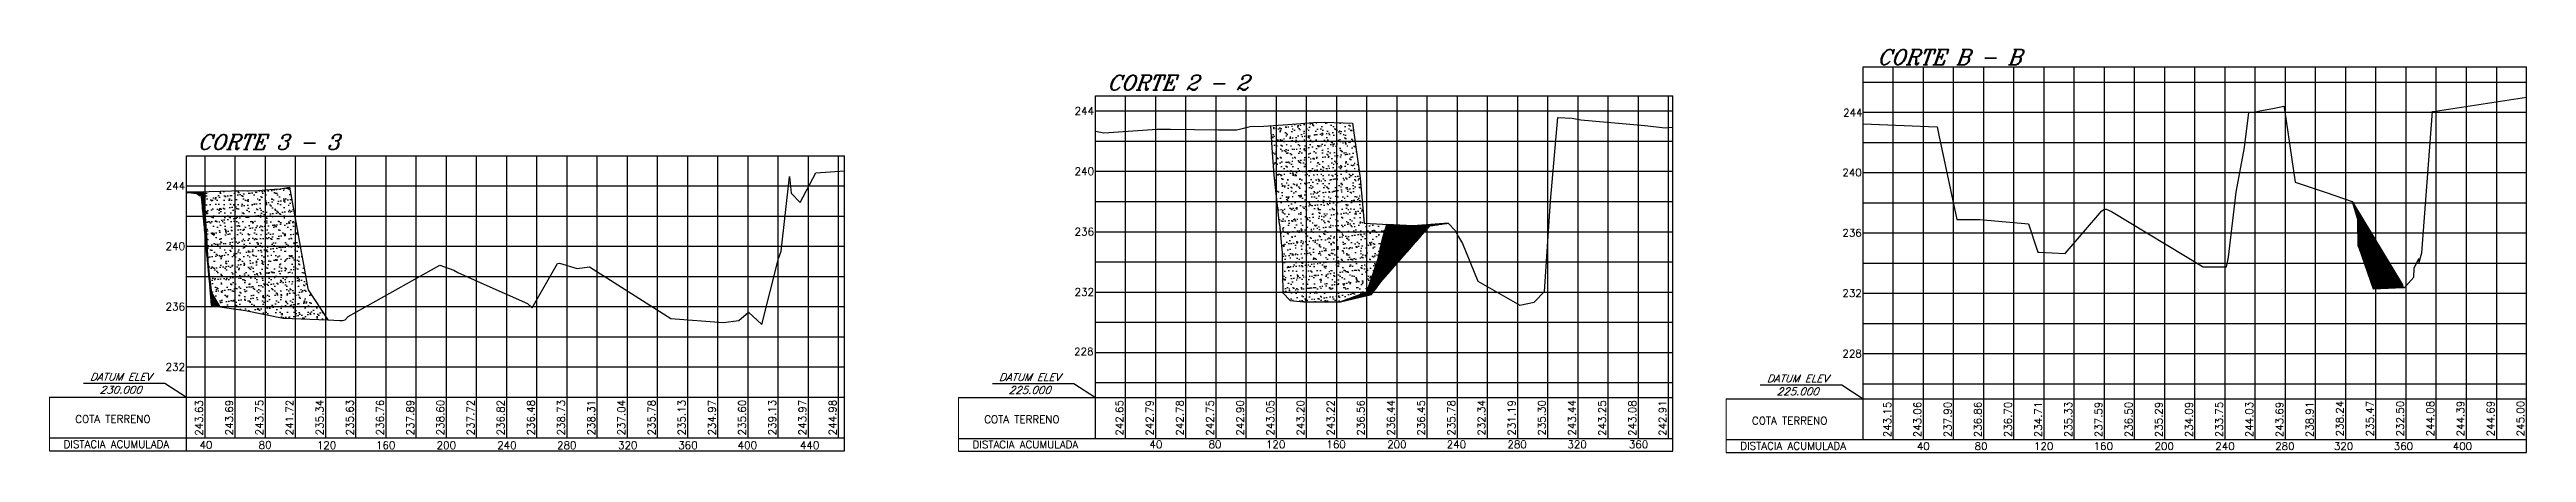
# Model space of a CAD drawing. Header units: metres. Extents: x 708941 to 724052, y 5405153 to 5413472.
# Drawn here: x 715511 to 717153, y 5407082 to 5407349 of the extents above; entities that cross this region are included whole.
import ezdxf
from ezdxf.enums import TextEntityAlignment as Align

# ---------------------------------------------------------------- set-up
doc = ezdxf.new("R2010")
doc.units = ezdxf.units.M
doc.header["$LTSCALE"] = 12.7
doc.header["$MEASUREMENT"] = 0
doc.layers.add('FORMATO', color=7, linetype='Continuous', lineweight=13)
for name, color, linetype in [('PBASE', 7, 'Continuous'), ('PEGCT', 7, 'Continuous'), ('PGRID', 250, 'Continuous'), ('PGRIDT', 7, 'Continuous')]:
    doc.layers.add(name, color=color, linetype=linetype)
doc.styles.add('5mm', font='simplex', dxfattribs={"height": 2.5})
doc.styles.add('C10O', font='complex', dxfattribs={"oblique": 20, "height": 4.167})
pattern_1 = [(37.5, (0, 0), (-0.1889800743, 5.780471307), [0, -4.56, 0, -5.1, 0, -4.875]), (7.5, (0, 0), (5.309330116, 8.466438196), [0, -2.46, 0, -4.11, 0, -1.575]), (327.5, (-3.69, 0), (9.3424255853, 0.0169771606), [0, -1.5, 0, -5.4, 0, -7.05]), (317.5, (-3.69, 0), (9.018379814, 2.633026695), [0, -0.75, 0, -3.54, 0, -4.05])]
pattern_2 = [(45, (0, 0), (-0.0883883476483, 0.0883883476483), [])]

msp = doc.modelspace()

# ---------------------------------------------------------------- texts
at = {"style": 'C10O', "oblique": 20}
for s, p in [('CORTE B - B', (716770.3, 5407339.3)), ('CORTE 2 - 2', (716258.9, 5407322.3)), ('CORTE 3 - 3', (715655.9, 5407283))]:
    msp.add_text(s, height=10, dxfattribs=at).set_placement(p, align=Align.CENTER)
at = {"layer": 'PEGCT', "style": '5mm'}
for s, p in [('COTA TERRENO', (715552.9, 5407104.4)), ('COTA TERRENO', (716155.5, 5407104.2)), ('COTA TERRENO', (716664.5, 5407103.3)), ('DISTACIA ACUMULADA', (715555.2, 5407087.7)), ('40', (715614.6, 5407087.3)), ('80', (715653.8, 5407087.2)), ('120', (715694.5, 5407087)), ('160', (715733.7, 5407087)), ('200', (715773.9, 5407087)), ('240', (715814.1, 5407087)), ('280', (715853.8, 5407087)), ('320', (715894.2, 5407087)), ('360', (715934.1, 5407087)), ('400', (715973.5, 5407087)), ('440', (716014.8, 5407087)), ('DISTACIA ACUMULADA', (716157.8, 5407087.5)), ('40', (716244.3, 5407087.6)), ('80', (716283.5, 5407087.6)), ('120', (716323.7, 5407087.6)), ('160', (716363.8, 5407087.6)), ('200', (716404.1, 5407087.6)), ('240', (716443.6, 5407087.6)), ('280', (716483.8, 5407087.6)), ('320', (716523.6, 5407087.6)), ('360', (716564.3, 5407087.6)), ('DISTACIA ACUMULADA', (716666.8, 5407086.6)), ('40', (716753.1, 5407086.4)), ('80', (716791.4, 5407086.4)), ('120', (716832.9, 5407086.4)), ('160', (716872.4, 5407086.4)), ('200', (716912.8, 5407086.4)), ('240', (716953.1, 5407086.4)), ('280', (716992.8, 5407086.4)), ('320', (717031.7, 5407086.4)), ('360', (717071.4, 5407086.4)), ('400', (717110.5, 5407086.4))]:
    msp.add_text(s, height=5, dxfattribs=at).set_placement(p, align=Align.MIDDLE_CENTER)
for s, p in [('243.63', (715614, 5407105.1)), ('243.69', (715634, 5407105.4)), ('243.75', (715654, 5407105.4)), ('241.72', (715674, 5407105.4)), ('235.34', (715694, 5407105.4)), ('235.63', (715714, 5407105.4)), ('236.76', (715734, 5407105.4)), ('237.89', (715754, 5407105.4)), ('238.60', (715774, 5407105.4)), ('237.72', (715794, 5407105.4)), ('236.82', (715814, 5407105.3)), ('236.48', (715834, 5407105.3)), ('238.73', (715854, 5407105.3)), ('238.31', (715874, 5407105.3)), ('237.04', (715894, 5407105.3)), ('235.78', (715914, 5407105.3)), ('235.13', (715934, 5407105.3)), ('234.97', (715954, 5407105.3)), ('235.60', (715974, 5407105.4)), ('239.13', (715994, 5407105.4)), ('243.97', (716014, 5407105.4)), ('244.98', (716034, 5407105.4)), ('242.65', (716224.2, 5407105.2)), ('242.79', (716244.2, 5407105.2)), ('242.78', (716264.2, 5407105.2)), ('242.75', (716284.2, 5407105.2)), ('242.90', (716304.2, 5407105.2)), ('243.05', (716324.2, 5407105.2)), ('243.20', (716344.2, 5407105.2)), ('243.22', (716364.2, 5407105.2)), ('236.56', (716384.2, 5407105.2)), ('236.44', (716404.2, 5407105.2)), ('236.45', (716424.2, 5407105.2)), ('235.78', (716444.2, 5407105.2)), ('232.34', (716464.2, 5407105.2)), ('231.19', (716484.2, 5407105.2)), ('235.30', (716504.2, 5407105.2)), ('243.44', (716524.2, 5407105.2)), ('243.25', (716544.2, 5407105)), ('243.08', (716564.2, 5407105)), ('242.91', (716584.2, 5407105)), ('243.15', (716733.2, 5407104.1)), ('243.06', (716753.2, 5407104.1)), ('237.90', (716773.2, 5407104.1)), ('236.86', (716793.2, 5407104.1)), ('236.70', (716813.2, 5407104.1)), ('234.71', (716833.2, 5407104.1)), ('235.33', (716853.2, 5407104.1)), ('237.59', (716873.2, 5407104.1)), ('236.50', (716893.2, 5407104.1)), ('235.29', (716913.2, 5407104.1)), ('234.09', (716933.2, 5407104.1)), ('233.75', (716953.2, 5407104.1)), ('244.03', (716973.2, 5407104.1)), ('243.69', (716993.2, 5407104.1)), ('238.91', (717013.2, 5407104.1)), ('238.24', (717033.2, 5407104.7)), ('235.47', (717053.2, 5407104.7)), ('232.50', (717073.2, 5407104.7)), ('244.08', (717093.2, 5407104.7)), ('244.39', (717113.2, 5407104.7)), ('244.69', (717133.2, 5407104.7)), ('245.00', (717153, 5407104.7))]:
    msp.add_text(s, height=5, rotation=90, dxfattribs=at).set_placement(p, align=Align.BOTTOM_CENTER)
at = {"layer": 'PGRIDT', "style": '5mm'}
for s, p in [('244', (716203.3, 5407308.6)), ('244', (716712.8, 5407307.5)), ('240', (716203.3, 5407268.6)), ('240', (716712.3, 5407267.8)), ('244', (715600.8, 5407259)), ('240', (715600.7, 5407218.9)), ('236', (716203.3, 5407228.6)), ('236', (716712.3, 5407227.8)), ('232', (716203.3, 5407188.6)), ('232', (716712.3, 5407187.8)), ('236', (715600.7, 5407178.9)), ('232', (715600.7, 5407138.9)), ('228', (716203, 5407149.2)), ('228', (716712.3, 5407147.8))]:
    msp.add_text(s, height=5, dxfattribs=at).set_placement(p, align=Align.MIDDLE_RIGHT)

# ---------------------------------------------------------------- blocks, each defined once
blk = doc.blocks.new('datum')
blk.add_line((-1.625, 0), (-0.125, 0))
at = {"style": 'C10O', "oblique": 20}
blk.add_text('DATUM ELEV', height=0.1389, dxfattribs=at).set_placement((-0.9375, 0.05), align=Align.CENTER)
blk.add_attdef('DATUM', text='', height=0.1389, dxfattribs=at).set_placement((-0.9375, -0.18889), align=Align.CENTER)

# ---------------------------------------------------------------- hatches: boundary and pattern name
h = msp.add_hatch()
h.set_pattern_fill('AR-SAND', color=46, scale=3, style=0)
h.set_pattern_definition(pattern_1)
h.paths.add_polyline_path([(716319.8, 5407298.8), (716323.1, 5407268.6), (716324.9, 5407248.6), (716326.2, 5407233.5), (716328, 5407214.6), (716328.4, 5407188), (716333.4, 5407182.9), (716342.1, 5407182.2), (716366.8, 5407182.2), (716384.2, 5407188.6), (716391.1, 5407208.6), (716394.8, 5407224.7), (716397.5, 5407233.4), (716382.3, 5407234.3), (716381.1, 5407248.6), (716379.2, 5407268.6), (716376.4, 5407288.6), (716374.7, 5407300.5), (716356.2, 5407301.1), (716348.9, 5407301), (716344.2, 5407300.6), (716331.8, 5407299.6), (716324.2, 5407299.1)])
h = msp.add_hatch()
h.set_pattern_fill('ANSI31', color=4, style=0)
h.set_pattern_definition(pattern_2)
h.paths.add_polyline_path([(715601.6, 5407254.7), (715601.6, 5407254.5), (715602.9, 5407254.6), (715608.6, 5407253.9), (715610.4, 5407252.6), (715611.4, 5407252.4), (715617.3, 5407189.5), (715618, 5407179.8), (715623.7, 5407178.8), (715618.3, 5407188), (715616.2, 5407206.5), (715615.5, 5407214.8), (715614.5, 5407231.8), (715613.3, 5407251.2), (715613.2, 5407253.2), (715612.7, 5407255.1)])
h = msp.add_hatch()
h.set_pattern_fill('AR-SAND', color=46, scale=3, style=0)
h.set_pattern_definition(pattern_1)
h.paths.add_polyline_path([(715611.9, 5407255.1), (715613.2, 5407253.2), (715615, 5407222.4), (715615.6, 5407211.9), (715616, 5407205.6), (715618.3, 5407188), (715632.4, 5407187.7), (715646.1, 5407187.5), (715660.3, 5407187.3), (715676.3, 5407189.3), (715682.3, 5407190), (715677.7, 5407215.1), (715675.2, 5407229), (715671.8, 5407248.4), (715670, 5407258.2), (715663.7, 5407257.1), (715652.1, 5407256.2), (715646.5, 5407255.7), (715640.4, 5407255.9), (715638.5, 5407255.9), (715625.6, 5407255.5), (715613.3, 5407255.1)])
h = msp.add_hatch()
h.set_pattern_fill('ANSI31', color=4, style=0)
h.set_pattern_definition(pattern_2)
h.paths.add_polyline_path([(717037.5, 5407248.7), (717041, 5407236.8), (717041.2, 5407219.3), (717041.9, 5407218.2), (717051.4, 5407190.7), (717071.2, 5407191.5), (717070.7, 5407193.4)])
h = msp.add_hatch()
h.set_pattern_fill('ANSI31', color=4, style=0)
h.set_pattern_definition(pattern_2)
h.paths.add_polyline_path([(716366.8, 5407182.2), (716387.3, 5407186.9), (716393.4, 5407195.3), (716426, 5407232.4), (716438.1, 5407234.2), (716414.8, 5407232.4), (716397.5, 5407233.4), (716394.8, 5407224.7), (716391.8, 5407210.8), (716384.2, 5407188.6)])
h = msp.add_hatch()
h.set_pattern_fill('AR-SAND', color=46, scale=3, style=0)
h.set_pattern_definition(pattern_1)
h.paths.add_polyline_path([(715618.3, 5407188), (715623.7, 5407178.8), (715640.7, 5407176.3), (715665.7, 5407171.2), (715674, 5407170.9), (715695.3, 5407170.2), (715689.7, 5407178.9), (715682.3, 5407190), (715660.3, 5407187.3), (715634, 5407187.7)])

# ---------------------------------------------------------------- linework, layer by layer
at = {"color": 5}
for points in [[(716713.2, 5407300.1), (716762, 5407298), (716762.3, 5407298), (716763.4, 5407292.5), (716775.4, 5407236.7), (716790.5, 5407236.6), (716822.8, 5407233.9), (716828.5, 5407216.3), (716829, 5407215.1), (716830, 5407215), (716847.2, 5407214.1), (716871.5, 5407242.4), (716873.2, 5407243.6), (716874.3, 5407243.6), (716877.9, 5407242), (716938.6, 5407205.4), (716945.9, 5407205.3), (716954.1, 5407205.2), (716955.5, 5407211.7), (716960.4, 5407254.8), (716966.1, 5407284.5), (716968.8, 5407307.5), (716972.2, 5407307.8), (716976.1, 5407308.8), (716984.7, 5407310.2), (716992.2, 5407311.8), (716992.5, 5407309.5), (716999.7, 5407261.4), (717020.2, 5407254.5), (717037.5, 5407248.7), (717070.7, 5407193.4), (717071.2, 5407191.5), (717072.1, 5407191.5), (717072.7, 5407192.2), (717072.8, 5407192.3), (717078.2, 5407198.4), (717078.6, 5407204.4), (717081.5, 5407210.9), (717081.6, 5407207.5), (717083.5, 5407214.6), (717090.7, 5407308.3), (717092.6, 5407308.4), (717153, 5407317.8)], [(716204.2, 5407295.2), (716209.9, 5407294.1), (716245.2, 5407296.6), (716254, 5407296.6), (716285.9, 5407296.1), (716297.9, 5407296), (716306.9, 5407298.3), (716315.8, 5407298.6), (716331.8, 5407299.6), (716348.9, 5407301), (716356.2, 5407301.1), (716374.7, 5407300.5), (716379.8, 5407264.1), (716382.3, 5407234.3), (716414.8, 5407232.4), (716438.1, 5407234.2), (716442.7, 5407229.3), (716444.9, 5407225.1), (716447.6, 5407220.7), (716457.8, 5407195.7), (716485.5, 5407179.8), (716485.5, 5407179.8), (716495.1, 5407181.8), (716501.9, 5407189), (716506, 5407248.9), (716510.7, 5407304.3), (716520.4, 5407303.8), (716526.1, 5407302.7), (716568.4, 5407299), (716582, 5407297.5), (716587.1, 5407297.9)], [(715601.6, 5407254.7), (715639, 5407255.9), (715646.5, 5407255.7), (715659.7, 5407256.8), (715663.7, 5407257.1), (715670, 5407258.2), (715682.1, 5407190.9), (715682.3, 5407190), (715682.4, 5407190), (715695.3, 5407170.2), (715703.4, 5407169.8), (715704.8, 5407169.8), (715705.2, 5407169.8), (715706.9, 5407170.2), (715708.8, 5407172.3), (715769.6, 5407206.5), (715778.8, 5407203), (715781.6, 5407201.6), (715798.8, 5407193.8), (715827.7, 5407180.9), (715830.8, 5407178.2), (715847.7, 5407207.6), (715848.9, 5407207.7), (715860.6, 5407204.1), (715868.9, 5407205.2), (715922.7, 5407171.1), (715957.5, 5407168.3), (715967.9, 5407169.7), (715974.3, 5407175.2), (715983.2, 5407167), (715994.1, 5407210.8), (715996, 5407215.7), (716001.4, 5407264.9), (716001.4, 5407265.1), (716001.4, 5407265.1), (716002.5, 5407254.2), (716008.4, 5407248), (716018.8, 5407267.7), (716037.9, 5407268.9)]]:
    msp.add_lwpolyline(points, dxfattribs=at)
at = {"color": 46}
for points in [[(716326.2, 5407233.5), (716322.8, 5407266), (716321.5, 5407284.1), (716320.5, 5407298.9)], [(716326.2, 5407233.5), (716328, 5407214.6), (716328.4, 5407188), (716333.4, 5407182.9), (716342.1, 5407182.2), (716366.8, 5407182.2), (716384.2, 5407188.6), (716391.8, 5407210.8), (716394.8, 5407224.7), (716397.5, 5407233.4), (716397.5, 5407233.4), (716397.5, 5407233.4)], [(715618.3, 5407188), (715623.7, 5407178.8), (715640.7, 5407176.3), (715665.7, 5407171.2), (715695.3, 5407170.2)]]:
    msp.add_lwpolyline(points, dxfattribs=at)
at = {"color": 4}
for points in [[(715601.6, 5407254.7), (715601.6, 5407254.5), (715602.9, 5407254.6), (715608.6, 5407253.9), (715610.4, 5407252.6), (715611.4, 5407252.4), (715617.3, 5407189.5), (715618, 5407179.8), (715623.7, 5407178.8), (715618.3, 5407188), (715616.2, 5407206.5), (715615.5, 5407214.8), (715614.5, 5407231.8), (715613.3, 5407251.2), (715613.2, 5407253.2), (715612.7, 5407255.1)], [(717037.5, 5407248.7), (717041, 5407236.8), (717041.2, 5407219.3), (717041.9, 5407218.2), (717051.4, 5407190.7), (717071.2, 5407191.5), (717070.7, 5407193.4)], [(716366.8, 5407182.2), (716387.3, 5407186.9), (716393.4, 5407195.3), (716426, 5407232.4), (716438.1, 5407234.2), (716414.8, 5407232.4), (716397.5, 5407233.4), (716394.8, 5407224.7), (716391.8, 5407210.8), (716384.2, 5407188.6)]]:
    msp.add_lwpolyline(points, close=True, dxfattribs=at)
msp.add_lwpolyline([(715612.7, 5407255.1), (715613.2, 5407253.2), (715614.7, 5407228.3), (715616, 5407205.6), (715618.3, 5407188)], dxfattribs=at)
at = {"layer": 'FORMATO'}
for p, q in [((715510.9, 5407118.9), (715510.9, 5407083.3)), ((716113.5, 5407118.6), (716113.5, 5407083.1)), ((716622.5, 5407117.8), (716622.5, 5407082.3))]:
    msp.add_line(p, q, dxfattribs=at)
at = {"layer": 'PBASE'}
for p, q in [((715510.9, 5407118.9), (716037.9, 5407118.9)), ((715601.6, 5407118.9), (716037.9, 5407118.9)), ((715601.6, 5407083.3), (715601.6, 5407118.9)), ((715614, 5407091.9), (715614, 5407118.9)), ((715634, 5407091.9), (715634, 5407118.9)), ((715654, 5407091.9), (715654, 5407118.9)), ((715674, 5407091.9), (715674, 5407118.9)), ((715694, 5407091.9), (715694, 5407118.9)), ((715714, 5407091.9), (715714, 5407118.9)), ((715734, 5407091.9), (715734, 5407118.9)), ((715754, 5407091.9), (715754, 5407118.9)), ((715774, 5407091.9), (715774, 5407118.9)), ((715794, 5407091.9), (715794, 5407118.9)), ((715814, 5407091.9), (715814, 5407118.9)), ((715834, 5407091.9), (715834, 5407118.9)), ((715854, 5407091.9), (715854, 5407118.9)), ((715874, 5407091.9), (715874, 5407118.9)), ((715894, 5407091.9), (715894, 5407118.9)), ((715914, 5407091.9), (715914, 5407118.9)), ((715934, 5407091.9), (715934, 5407118.9)), ((715954, 5407091.9), (715954, 5407118.9)), ((715974, 5407091.9), (715974, 5407118.9)), ((715994, 5407091.9), (715994, 5407118.9)), ((716014, 5407091.9), (716014, 5407118.9)), ((716034, 5407091.9), (716034, 5407118.9)), ((716037.9, 5407106.2), (716037.9, 5407118.9)), ((716037.9, 5407083.3), (716037.9, 5407118.9)), ((716113.5, 5407118.6), (716401.3, 5407118.6)), ((716204.2, 5407118.6), (716587.1, 5407118.6)), ((716204.2, 5407091.6), (716204.2, 5407118.6)), ((716224.2, 5407091.6), (716224.2, 5407118.6)), ((716244.2, 5407091.6), (716244.2, 5407118.6)), ((716264.2, 5407091.6), (716264.2, 5407118.6)), ((716284.2, 5407091.6), (716284.2, 5407118.6)), ((716304.2, 5407091.6), (716304.2, 5407118.6)), ((716324.2, 5407091.6), (716324.2, 5407118.6)), ((716344.2, 5407091.6), (716344.2, 5407118.6)), ((716364.2, 5407091.6), (716364.2, 5407118.6)), ((716384.2, 5407091.6), (716384.2, 5407118.6)), ((716404.2, 5407091.6), (716404.2, 5407118.6)), ((716424.2, 5407091.6), (716424.2, 5407118.6)), ((716444.2, 5407091.6), (716444.2, 5407118.6)), ((716464.2, 5407091.6), (716464.2, 5407118.6)), ((716484.2, 5407091.6), (716484.2, 5407118.6)), ((716504.2, 5407091.6), (716504.2, 5407118.6)), ((716524.2, 5407091.6), (716524.2, 5407118.6)), ((716544.2, 5407091.6), (716544.2, 5407118.6)), ((716564.2, 5407091.6), (716564.2, 5407118.6)), ((716584.2, 5407091.6), (716584.2, 5407118.6)), ((716587.1, 5407105.9), (716587.1, 5407118.6)), ((716587.1, 5407083.1), (716587.1, 5407118.6)), ((716622.5, 5407117.8), (716910.4, 5407117.8)), ((716713.2, 5407117.8), (717153, 5407117.8)), ((716713.2, 5407090.8), (716713.2, 5407117.8)), ((716733.2, 5407090.8), (716733.2, 5407117.8)), ((716753.2, 5407090.8), (716753.2, 5407117.8)), ((716773.2, 5407090.8), (716773.2, 5407117.8)), ((716793.2, 5407090.8), (716793.2, 5407117.8)), ((716813.2, 5407090.8), (716813.2, 5407117.8)), ((716833.2, 5407090.8), (716833.2, 5407117.8)), ((716853.2, 5407090.8), (716853.2, 5407117.8)), ((716873.2, 5407090.8), (716873.2, 5407117.8)), ((716893.2, 5407090.8), (716893.2, 5407117.8)), ((716913.2, 5407090.8), (716913.2, 5407117.8)), ((716933.2, 5407090.8), (716933.2, 5407117.8)), ((716953.2, 5407090.8), (716953.2, 5407117.8)), ((716973.2, 5407090.8), (716973.2, 5407117.8)), ((716993.2, 5407090.8), (716993.2, 5407117.8)), ((717013.2, 5407090.8), (717013.2, 5407117.8)), ((717033.2, 5407090.8), (717033.2, 5407117.8)), ((717053.2, 5407090.8), (717053.2, 5407117.8)), ((717073.2, 5407090.8), (717073.2, 5407117.8)), ((717093.2, 5407090.8), (717093.2, 5407117.8)), ((717113.2, 5407090.8), (717113.2, 5407117.8)), ((717133.2, 5407090.8), (717133.2, 5407117.8)), ((717153, 5407105.1), (717153, 5407117.8)), ((717153, 5407082.3), (717153, 5407117.8)), ((715510.9, 5407091.9), (716037.9, 5407091.9)), ((716113.5, 5407091.6), (716587.1, 5407091.6)), ((716622.5, 5407090.8), (717153, 5407090.8)), ((715510.9, 5407083.3), (716037.9, 5407083.3)), ((716113.5, 5407083.1), (716587.1, 5407083.1)), ((716622.5, 5407082.3), (717153, 5407082.3))]:
    msp.add_line(p, q, dxfattribs=at)
for points in [[(715587.3, 5407128.1), (715601.6, 5407118.9)], [(716189.9, 5407127.9), (716204.2, 5407118.6)], [(716699, 5407127), (716713.2, 5407117.8)]]:
    msp.add_lwpolyline(points, dxfattribs=at)
at = {"layer": 'PGRID'}
for p, q in [((716713.2, 5407337.8), (717153, 5407337.8)), ((716713.2, 5407117.8), (716713.2, 5407337.8)), ((716733.2, 5407117.8), (716733.2, 5407337.8)), ((716753.2, 5407117.8), (716753.2, 5407337.8)), ((716773.2, 5407117.8), (716773.2, 5407337.8)), ((716793.2, 5407117.8), (716793.2, 5407337.8)), ((716813.2, 5407117.8), (716813.2, 5407337.8)), ((716833.2, 5407117.8), (716833.2, 5407337.8)), ((716853.2, 5407117.8), (716853.2, 5407337.8)), ((716873.2, 5407117.8), (716873.2, 5407337.8)), ((716893.2, 5407117.8), (716893.2, 5407337.8)), ((716913.2, 5407117.8), (716913.2, 5407337.8)), ((716933.2, 5407117.8), (716933.2, 5407337.8)), ((716953.2, 5407117.8), (716953.2, 5407337.8)), ((716973.2, 5407117.8), (716973.2, 5407337.8)), ((716993.2, 5407117.8), (716993.2, 5407337.8)), ((717013.2, 5407117.8), (717013.2, 5407337.8)), ((717033.2, 5407117.8), (717033.2, 5407337.8)), ((717053.2, 5407117.8), (717053.2, 5407337.8)), ((717073.2, 5407117.8), (717073.2, 5407337.8)), ((717093.2, 5407117.8), (717093.2, 5407337.8)), ((717113.2, 5407117.8), (717113.2, 5407337.8)), ((717133.2, 5407117.8), (717133.2, 5407337.8)), ((717153, 5407117.8), (717153, 5407337.8)), ((716204.2, 5407318.6), (716587.1, 5407318.6)), ((716204.2, 5407118.6), (716204.2, 5407318.6)), ((716224.2, 5407118.6), (716224.2, 5407318.6)), ((716244.2, 5407118.6), (716244.2, 5407318.6)), ((716264.2, 5407118.6), (716264.2, 5407318.6)), ((716284.2, 5407118.6), (716284.2, 5407318.6)), ((716304.2, 5407118.6), (716304.2, 5407318.6)), ((716324.2, 5407118.6), (716324.2, 5407318.6)), ((716344.2, 5407118.6), (716344.2, 5407318.6)), ((716364.2, 5407118.6), (716364.2, 5407318.6)), ((716384.2, 5407118.6), (716384.2, 5407318.6)), ((716404.2, 5407118.6), (716404.2, 5407318.6)), ((716424.2, 5407118.6), (716424.2, 5407318.6)), ((716444.2, 5407118.6), (716444.2, 5407318.6)), ((716464.2, 5407118.6), (716464.2, 5407318.6)), ((716484.2, 5407118.6), (716484.2, 5407318.6)), ((716504.2, 5407118.6), (716504.2, 5407318.6)), ((716524.2, 5407118.6), (716524.2, 5407318.6)), ((716544.2, 5407118.6), (716544.2, 5407318.6)), ((716564.2, 5407118.6), (716564.2, 5407318.6)), ((716584.2, 5407118.6), (716584.2, 5407318.6)), ((716587.1, 5407118.6), (716587.1, 5407318.6)), ((716713.2, 5407327.8), (717153, 5407327.8)), ((716204.2, 5407308.6), (716587.1, 5407308.6)), ((716713.2, 5407307.8), (717153, 5407307.8)), ((716204.2, 5407288.6), (716587.1, 5407288.6)), ((716713.2, 5407287.8), (717153, 5407287.8)), ((715601.6, 5407278.9), (716037.9, 5407278.9)), ((715601.6, 5407118.9), (715601.6, 5407278.9)), ((715614, 5407118.9), (715614, 5407278.9)), ((715634, 5407118.9), (715634, 5407278.9)), ((715654, 5407118.9), (715654, 5407278.9)), ((715674, 5407118.9), (715674, 5407278.9)), ((715694, 5407118.9), (715694, 5407278.9)), ((715714, 5407118.9), (715714, 5407278.9)), ((715734, 5407118.9), (715734, 5407278.9)), ((715754, 5407118.9), (715754, 5407278.9)), ((715774, 5407118.9), (715774, 5407278.9)), ((715794, 5407118.9), (715794, 5407278.9)), ((715814, 5407118.9), (715814, 5407278.9)), ((715834, 5407118.9), (715834, 5407278.9)), ((715854, 5407118.9), (715854, 5407278.9)), ((715874, 5407118.9), (715874, 5407278.9)), ((715894, 5407118.9), (715894, 5407278.9)), ((715914, 5407118.9), (715914, 5407278.9)), ((715934, 5407118.9), (715934, 5407278.9)), ((715954, 5407118.9), (715954, 5407278.9)), ((715974, 5407118.9), (715974, 5407278.9)), ((715994, 5407118.9), (715994, 5407278.9)), ((716014, 5407118.9), (716014, 5407278.9)), ((716034, 5407118.9), (716034, 5407278.9)), ((716037.9, 5407118.9), (716037.9, 5407278.9)), ((716204.2, 5407268.6), (716587.1, 5407268.6)), ((715601.6, 5407258.9), (716037.9, 5407258.9)), ((716713.2, 5407267.8), (717153, 5407267.8)), ((715601.6, 5407238.9), (716037.9, 5407238.9)), ((716204.2, 5407248.6), (716587.1, 5407248.6)), ((716713.2, 5407247.8), (717153, 5407247.8)), ((716204.2, 5407228.6), (716587.1, 5407228.6)), ((716713.2, 5407227.8), (717153, 5407227.8)), ((715601.6, 5407218.9), (716037.9, 5407218.9)), ((716204.2, 5407208.6), (716587.1, 5407208.6)), ((716713.2, 5407207.8), (717153, 5407207.8)), ((715601.6, 5407198.9), (716037.9, 5407198.9)), ((716204.2, 5407188.6), (716587.1, 5407188.6)), ((716713.2, 5407187.8), (717153, 5407187.8)), ((715601.6, 5407178.9), (716037.9, 5407178.9)), ((715601.6, 5407158.9), (716037.9, 5407158.9)), ((716204.2, 5407168.6), (716587.1, 5407168.6)), ((716713.2, 5407167.8), (717153, 5407167.8)), ((715601.6, 5407138.9), (716037.9, 5407138.9)), ((716204.2, 5407148.6), (716587.1, 5407148.6)), ((716713.2, 5407147.8), (717153, 5407147.8)), ((716204.2, 5407128.6), (716587.1, 5407128.6)), ((716713.2, 5407127.8), (717153, 5407127.8))]:
    msp.add_line(p, q, dxfattribs=at)

# ---------------------------------------------------------------- block references
at = {"layer": 'PBASE', "xscale": 35.99712023045868, "yscale": 35.99712023045868, "zscale": 35.99712023045868}
for p, values in [((715591.8, 5407128.1), {'DATUM': '230.000'}), ((716194.4, 5407127.9), {'DATUM': '225.000'}), ((716703.5, 5407127), {'DATUM': '225.000'})]:
    msp.add_blockref('datum', p, dxfattribs=at).add_auto_attribs(values)

msp.set_redraw_order([(e.dxf.handle, doc.entitydb.next_handle()) for e in msp.query("TEXT MTEXT ATTDEF DIMENSION ARC_DIMENSION")])  # texts and dimensions are drawn at this point

doc.saveas('drawing.dxf')
